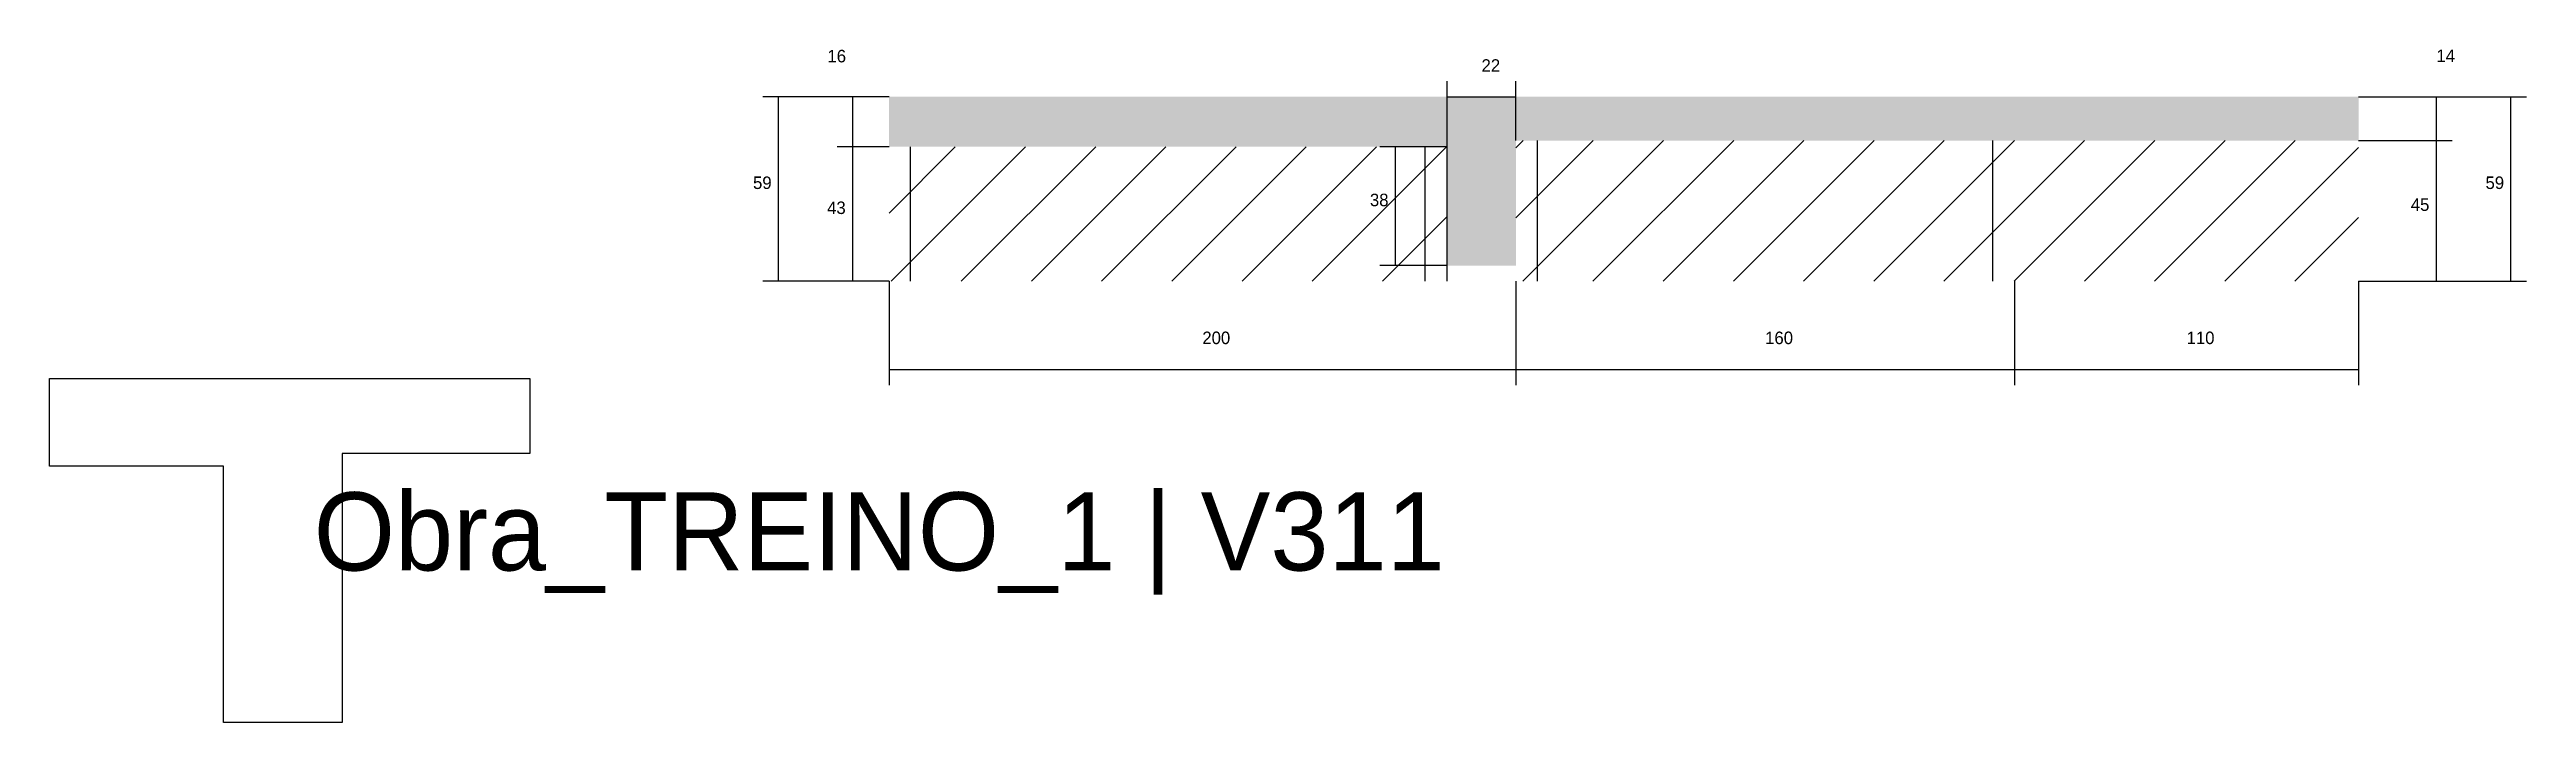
# Model space of a CAD drawing. Header units: metres. Extents: x -2848 to 22762, y -49062 to 1016.
# Drawn here: x -84 to 708, y -1259 to -1043 of the extents above; entities that cross this region are included whole.
import ezdxf

# ---------------------------------------------------------------- set-up
doc = ezdxf.new("R2010")
doc.units = ezdxf.units.M
for name, color, linetype in [('CONCRETO', 251, 'Continuous'), ('COTA', 4, 'Continuous'), ('LABEL_ID', 3, 'Continuous'), ('REAPROVEITAMENTO', 251, 'Continuous'), ('SARR_2.2x7', 40, 'Continuous')]:
    doc.layers.add(name, color=color, linetype=linetype)

msp = doc.modelspace()

# ---------------------------------------------------------------- texts
at = {"layer": 'COTA'}
for s, p in [('16', (164.3, -1047.5)), ('14', (678.9, -1047.4)), ('22', (373.5, -1050.5)), ('59', (140.5, -1088)), ('59', (694.6, -1088)), ('43', (164.2, -1096)), ('38', (337.8, -1093.5)), ('45', (670.7, -1095)), ('200', (284.2, -1137.6)), ('160', (464.2, -1137.6)), ('110', (599, -1137.6))]:
    msp.add_text(s, height=4, dxfattribs=at).set_placement(p)
at = {"layer": 'LABEL_ID'}
msp.add_text('Obra_TREINO_1 | V311', height=25, dxfattribs=at).set_placement((0, -1210))

# ---------------------------------------------------------------- hatches: boundary and pattern name
at = {"layer": 'COTA'}
h = msp.add_hatch(dxfattribs=at)
h.set_pattern_fill('AR-CONC', scale=0.03)
h.paths.add_polyline_path([(384.5, -1112.5), (384.5, -1072.5), (384.5, -1072.5), (654, -1072.5), (654, -1072.5), (654, -1058.5), (654, -1058.5), (184, -1058.5), (184, -1058.5), (184, -1074.5), (184, -1074.5), (362.5, -1074.5), (362.5, -1074.5), (362.5, -1112.5), (362.5, -1112.5), (384.5, -1112.5)])
at = {"layer": 'REAPROVEITAMENTO'}
h = msp.add_hatch(dxfattribs=at)
h.set_pattern_fill('ANSI31', scale=5)
h.paths.add_polyline_path([(362.5, -1117.5), (362.5, -1074.5), (362.5, -1074.5), (184, -1074.5), (184, -1074.5), (184, -1117.5), (184, -1117.5), (362.5, -1117.5)])
h = msp.add_hatch(dxfattribs=at)
h.set_pattern_fill('ANSI31', scale=5)
h.paths.add_polyline_path([(654, -1117.5), (654, -1072.5), (654, -1072.5), (384.5, -1072.5), (384.5, -1072.5), (384.5, -1117.5), (384.5, -1117.5), (654, -1117.5)])

# ---------------------------------------------------------------- linework, layer by layer
at = {"layer": 'CONCRETO'}
msp.add_lwpolyline([(-84.5, -1176.6), (-84.5, -1148.6), (69.1, -1148.6), (69.1, -1172.6), (9.1, -1172.6), (9.1, -1258.6), (-28.9, -1258.6), (-28.9, -1176.6)], close=True, dxfattribs=at)
at = {"layer": 'COTA'}
for p, q in [((362.5, -1074.5), (362.5, -1053.5)), ((384.5, -1072.5), (384.5, -1053.5)), ((184, -1058.5), (143.6, -1058.5)), ((148.6, -1117.5), (148.6, -1058.5)), ((184, -1058.5), (167.4, -1058.5)), ((172.4, -1074.5), (172.4, -1058.5)), ((362.5, -1058.5), (384.5, -1058.5)), ((654, -1058.5), (683.9, -1058.5)), ((654, -1058.5), (707.7, -1058.5)), ((678.9, -1072.5), (678.9, -1058.5)), ((702.7, -1117.5), (702.7, -1058.5)), ((184, -1074.5), (167.4, -1074.5)), ((184, -1074.5), (167.4, -1074.5)), ((172.4, -1117.5), (172.4, -1074.5)), ((362.5, -1074.5), (341, -1074.5)), ((346, -1112.5), (346, -1074.5)), ((654, -1072.5), (683.9, -1072.5)), ((654, -1072.5), (683.9, -1072.5)), ((678.9, -1117.5), (678.9, -1072.5)), ((362.5, -1112.5), (341, -1112.5)), ((184, -1117.5), (143.6, -1117.5)), ((184, -1117.5), (167.4, -1117.5)), ((184, -1117.5), (184, -1150.7)), ((384.5, -1117.5), (384.5, -1150.7)), ((384.5, -1117.5), (384.5, -1150.7)), ((544, -1117.5), (544, -1150.7)), ((544, -1117.5), (544, -1150.7)), ((654, -1117.5), (683.9, -1117.5)), ((654, -1117.5), (707.7, -1117.5)), ((654, -1117.5), (654, -1150.7)), ((184, -1145.7), (384.5, -1145.7)), ((384.5, -1145.7), (544, -1145.7)), ((544, -1145.7), (654, -1145.7))]:
    msp.add_line(p, q, dxfattribs=at)
at = {"layer": 'SARR_2.2x7'}
for p, q in [((190.9, -1117.5), (190.9, -1074.5)), ((355.5, -1117.5), (355.5, -1074.5)), ((362.5, -1117.5), (362.5, -1074.5)), ((391.4, -1117.5), (391.4, -1072.5)), ((537, -1117.5), (537, -1072.5))]:
    msp.add_line(p, q, dxfattribs=at)

msp.set_redraw_order([(e.dxf.handle, doc.entitydb.next_handle()) for e in msp.query("TEXT MTEXT ATTDEF DIMENSION ARC_DIMENSION")])  # texts and dimensions are drawn at this point

doc.saveas('drawing.dxf')
